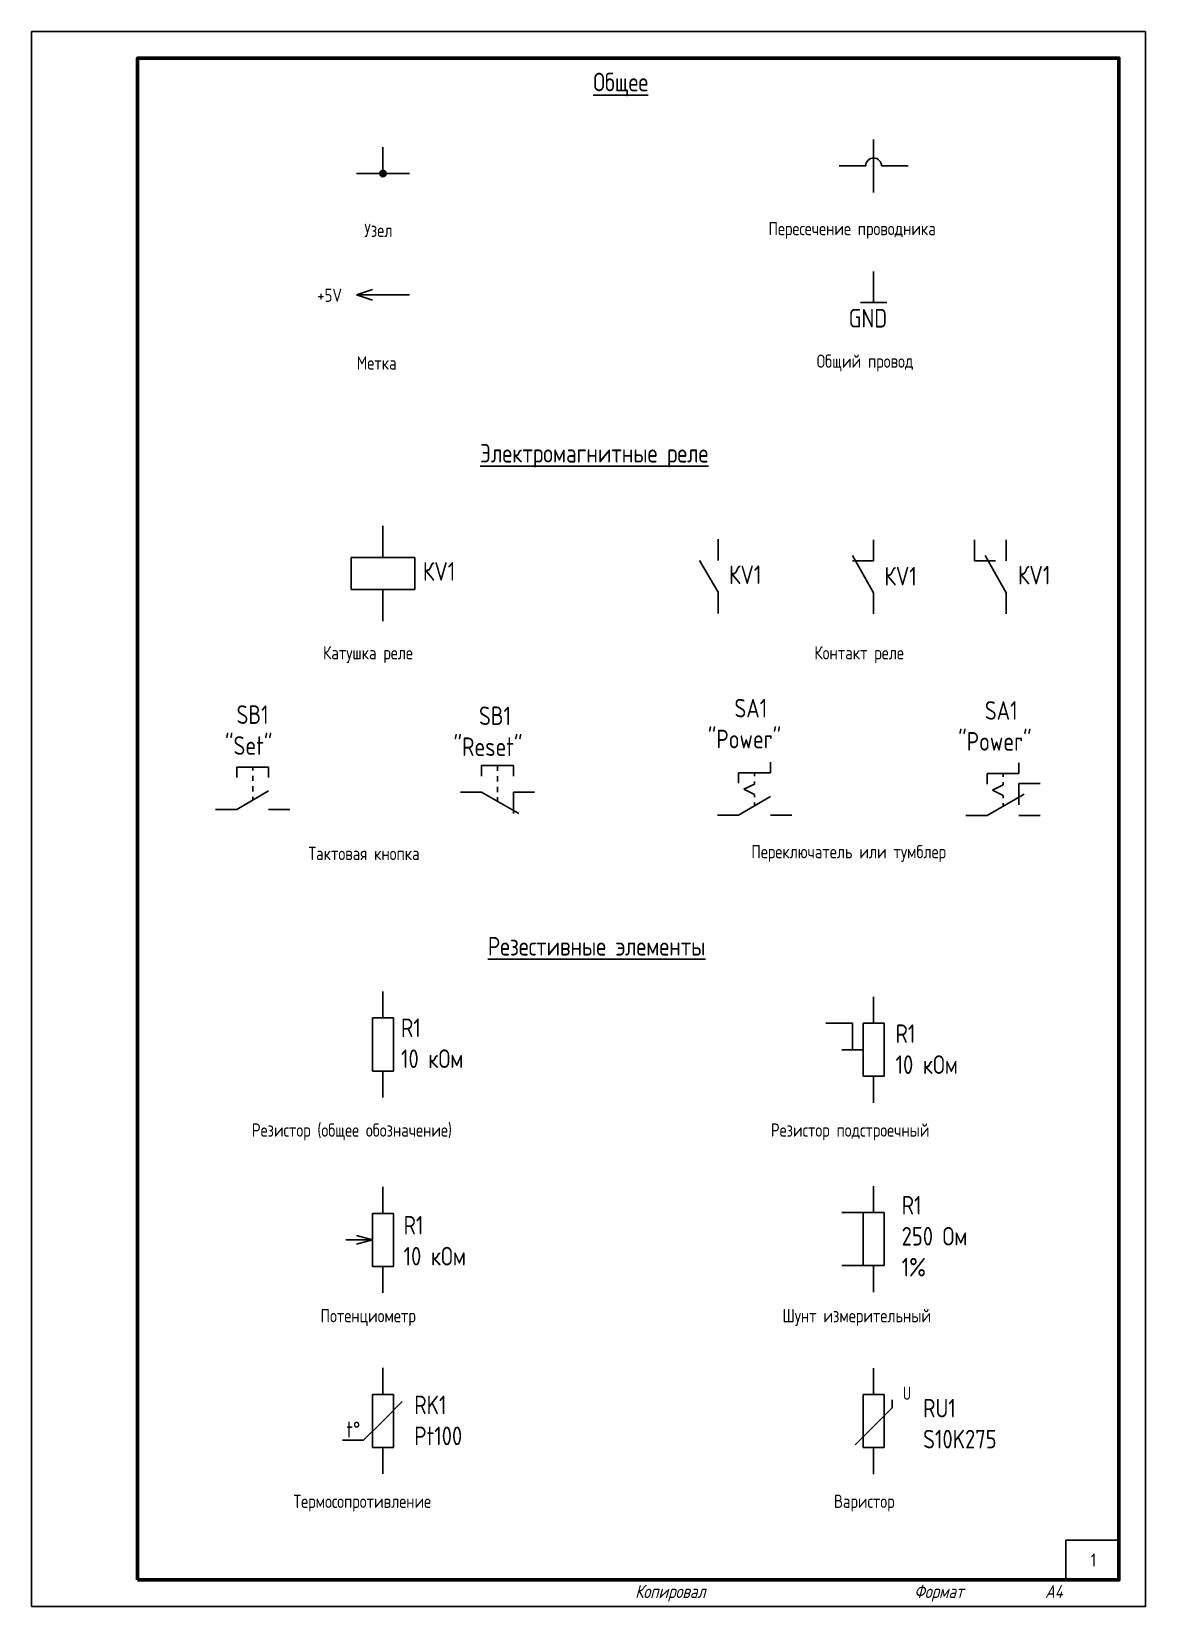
# Model space of a CAD drawing. Header units: millimetres. Extents: x 0 to 3360, y 0 to 297.
# Drawn here: x 210 to 420, y 0 to 297 of the extents above; entities that cross this region are included whole.
import ezdxf
from ezdxf.enums import TextEntityAlignment as Align

# ---------------------------------------------------------------- set-up
doc = ezdxf.new("R2010")
doc.units = ezdxf.units.MM
doc.header["$LTSCALE"] = 0.2
doc.set_wipeout_variables(frame=1)
doc.styles.add("2'5", font='romans.shx', dxfattribs={"width": 0.7, "height": 2.5})
doc.styles.add('GOST 2.304', font='CS_Gost2304.shx')
doc.styles.add('ГОСТ 2.304', font='CS_Gost2304.shx')

msp = doc.modelspace()

# ---------------------------------------------------------------- texts
at = {"style": 'ГОСТ 2.304'}
for s, height, p in [('+5V', 2.5, (263.88, 246.04)), ('GND', 3.5, (364.05, 241.2))]:
    msp.add_text(s, height=height, dxfattribs=at).set_placement(p)
at = {"style": "2'5", "width": 0.7}
msp.add_text('U', height=2.5, dxfattribs=at).set_placement((374.25, 38.99))
at = {"linetype": 'Continuous', "style": 'GOST 2.304'}
msp.add_text('t°', height=3, dxfattribs=at).set_placement((270.67, 33.4), align=Align.MIDDLE_CENTER)
at = {"attachment_point": 4, "style": 'ГОСТ 2.304'}
for s, insert, char_height, width in [('\\pi85.894;{\\H0.14x;\\LОбщее}', (230, 287.02), 25, 185), ('\\pi42.748;Узел', (230, 259.52), 2.5, 92.5), ('\\pi26.437;Пересечение проводника', (322.5, 259.52), 2.5, 92.5), ('\\pi41.313;Метка', (230, 234.52), 2.5, 92.5), ('\\pi35.524;Общий провод', (322.5, 234.52), 2.5, 92.5), ('\\pi64.587;{\\H0.14x;\\LЭлектромагнитные реле}', (230, 217.02), 25, 185), ('\\pi34.969;Катушка реле', (230, 179.52), 2.5, 92.5), ('\\pi35.094;Контакт реле', (322.5, 179.52), 2.5, 92.5), ('\\pi32.219;Тактовая кнопка', (230, 142.02), 2.5, 92.5), ('\\pi23.211;Переключатель или тумблер', (322.5, 142.02), 2.5, 92.5), ('\\pi66.031;{\\H0.14x;\\LРезестивные элементы}', (230, 124.52), 25, 185), ('\\pi21.53;Резистор (общее обозначение)', (230, 89.52), 2.5, 92.5), ('\\pi26.875;Резистор подстроечный', (322.5, 89.52), 2.5, 92.5), ('\\pi34.492;Потенциометр', (230, 54.52), 2.5, 92.5), ('\\pi29.062;Шунт измерительный', (322.5, 54.52), 2.5, 92.5), ('\\pi29.406;Термосопротивление', (230, 19.52), 2.5, 92.5), ('\\pi38.774;Варистор', (322.5, 19.52), 2.5, 92.5), ('\\pi4.6875;1', (405, 8.77), 2.5, 10), ('{\\Q15;Копировал}', (323.79, 2.52), 2.5, 41.2143), ('{\\Q15;Формат            А4}', (376.39, 2.52), 2.5, 38.6068)]:
    msp.add_mtext(s, dxfattribs=dict(at, insert=insert, char_height=char_height, width=width))
at = {"char_height": 3.5, "attachment_point": 1, "style": 'ГОСТ 2.304'}
for s, width, insert in [('\\pi-0.57942;КV1', 6.0162, (284.35, 196.97)), ('\\pi-0.57942;КV1', 6.0162, (342.06, 196.34)), ('\\pi-0.57942;КV1', 6.0162, (371.36, 196.06)), ('\\pi-0.57942;КV1', 6.0162, (396.53, 196.26)), ('\\pi-0.45506;SB1\\P\\pi-2.6357;"Set"', 6.0162, (249.11, 169.96)), ('\\pi-0.45506;SB1\\P\\pi-5.2607;"Reset"', 6.0162, (294.81, 169.74)), ('\\pi-0.71756;SA1\\P\\pi-5.7419;"Power"', 6.0162, (343.23, 171.18)), ('\\pi-0.71756;SA1\\P\\pi-5.7419;"Power"', 6.0162, (390.43, 170.74)), ('R1\\P10 кОм', 20.5111, (279.65, 110.9)), ('R1\\P10 кОм', 17.6917, (372.88, 109.79)), ('R1\\P250 Ом\\P1%', 17.6917, (374.04, 77.43)), ('R1\\P10 кОм', 17.6917, (280.14, 73.67)), ('RK1\\PPt100', 17.6917, (282.16, 39.78)), ('RU1\\PS10K275', 17.6917, (378.08, 39.17))]:
    msp.add_mtext_dynamic_manual_height_columns(s, width=width, gutter_width=25, heights=[0], dxfattribs=dict(at, insert=insert))

# ---------------------------------------------------------------- hatches: boundary and pattern name
h = msp.add_hatch(color=256)
h.dxf.hatch_style = 1
h.paths.add_polyline_path([(276.85, 270.24, 1), (275.65, 270.24, 1)])

# ---------------------------------------------------------------- linework, layer by layer
at = {"linetype": 'Continuous', "lineweight": 60}
msp.add_line((230, 292.02), (230, 172.02), dxfattribs=at)
for p, q in [((368.75, 271.66), (368.75, 276.66)), ((276.25, 270.24), (276.25, 275.24)), ((367.25, 271.66), (362.25, 271.66)), ((368.75, 271.66), (368.75, 266.66)), ((375.25, 271.66), (370.25, 271.66)), ((276.25, 270.24), (271.25, 270.24)), ((276.25, 270.24), (281.25, 270.24)), ((368.75, 245.93), (368.75, 251.74)), ((274.25, 248.37), (271.25, 247.37)), ((281.25, 247.37), (271.25, 247.37)), ((274.25, 246.37), (271.25, 247.37)), ((366.25, 245.93), (371.25, 245.93)), ((276.25, 197.82), (276.25, 203.82)), ((339.45, 197.29), (339.45, 201.29)), ((368.75, 197.19), (368.75, 201.19)), ((387.75, 197.19), (387.75, 201.19)), ((393.75, 197.19), (393.75, 201.19)), ((270.25, 191.82), (270.25, 197.82)), ((270.25, 197.82), (282.25, 197.82)), ((282.25, 197.82), (282.25, 191.82)), ((335.95, 197.29), (339.45, 191.29)), ((368.75, 191.19), (364.75, 198.19)), ((368.75, 197.19), (364.75, 197.19)), ((391.75, 197.19), (387.75, 197.19)), ((393.75, 191.19), (389.75, 198.19)), ((282.25, 191.82), (270.25, 191.82)), ((276.25, 191.82), (276.25, 185.82)), ((339.45, 187.29), (339.45, 191.29)), ((368.75, 187.19), (368.75, 191.19)), ((393.75, 187.19), (393.75, 191.19)), ((248.7, 158.32), (254.7, 158.32)), ((248.7, 158.32), (248.7, 156.32)), ((251.7, 158.32), (251.7, 157.69)), ((254.7, 158.32), (254.7, 156.32)), ((294.85, 158.59), (300.85, 158.59)), ((294.85, 158.59), (294.85, 156.59)), ((297.85, 158.59), (297.85, 157.61)), ((300.85, 158.59), (300.85, 156.59)), ((349.3, 159.25), (349.3, 157.25)), ((396.14, 159.11), (396.14, 157.11)), ((251.7, 156.19), (251.7, 156.69)), ((251.7, 155.69), (251.7, 156.19)), ((251.7, 154.19), (251.7, 154.69)), ((297.85, 156.11), (297.85, 156.61)), ((297.85, 155.61), (297.85, 156.11)), ((297.85, 154.11), (297.85, 154.61)), ((343.3, 157.25), (349.3, 157.25)), ((343.3, 157.25), (343.3, 155.25)), ((346.3, 155.12), (344.3, 154.12)), ((346.3, 157.25), (346.3, 156.62)), ((346.3, 155.12), (346.3, 155.62)), ((390.14, 157.11), (396.14, 157.11)), ((390.14, 157.11), (390.14, 155.11)), ((393.14, 154.98), (391.14, 153.98)), ((393.14, 157.11), (393.14, 156.48)), ((393.14, 154.98), (393.14, 155.48)), ((396.14, 151.2), (396.14, 155.2)), ((396.14, 155.2), (400.14, 155.2)), ((254.7, 153.82), (248.7, 150.32)), ((251.7, 154.19), (251.7, 153.69)), ((251.7, 152.69), (251.7, 152.07)), ((290.85, 153.59), (294.85, 153.59)), ((294.85, 153.59), (301.85, 149.59)), ((297.85, 154.11), (297.85, 153.61)), ((297.85, 152.61), (297.85, 151.87)), ((300.85, 153.59), (304.85, 153.59)), ((300.85, 153.59), (300.85, 149.59)), ((349.3, 152.75), (343.3, 149.25)), ((344.3, 154.12), (346.3, 153.12)), ((346.3, 153.12), (346.3, 152.62)), ((346.3, 151.62), (346.3, 151)), ((390.14, 149.2), (397.14, 153.2)), ((391.14, 153.98), (393.14, 152.98)), ((393.14, 152.98), (393.14, 152.48)), ((393.14, 151.48), (393.14, 150.86)), ((244.7, 150.32), (248.7, 150.32)), ((254.7, 150.32), (258.7, 150.32)), ((339.3, 149.25), (343.3, 149.25)), ((349.3, 149.25), (353.3, 149.25)), ((386.14, 149.2), (390.14, 149.2)), ((396.14, 149.2), (400.14, 149.2)), ((276.25, 111), (276.25, 116)), ((368.75, 110), (368.75, 115)), ((274.25, 101), (274.25, 111)), ((274.25, 111), (278.25, 111)), ((278.25, 111), (278.25, 101)), ((364.75, 110), (359.75, 110)), ((366.75, 110), (366.75, 100)), ((370.75, 110), (366.75, 110)), ((370.75, 100), (370.75, 110)), ((278.25, 101), (274.25, 101)), ((276.25, 101), (276.25, 96)), ((366.75, 100), (370.75, 100)), ((368.75, 100), (368.75, 95)), ((276.25, 74.16), (276.25, 79.16)), ((368.75, 74.3), (368.75, 79.3)), ((362.75, 74.3), (366.75, 74.3)), ((366.75, 64.3), (366.75, 74.3)), ((366.75, 74.3), (370.75, 74.3)), ((370.75, 74.3), (370.75, 64.3)), ((274.25, 64.16), (274.25, 74.16)), ((274.25, 74.16), (278.25, 74.16)), ((278.25, 74.16), (278.25, 64.16)), ((274.25, 69.16), (269.25, 69.16)), ((274.25, 69.16), (271.25, 69.96)), ((274.25, 69.16), (271.25, 68.35)), ((278.25, 64.16), (274.25, 64.16)), ((276.25, 64.16), (276.25, 59.16)), ((366.75, 64.3), (362.75, 64.3)), ((370.75, 64.3), (366.75, 64.3)), ((368.75, 64.3), (368.75, 59.3)), ((368.75, 39.99), (368.75, 44.99)), ((366.75, 29.99), (366.75, 39.99)), ((366.75, 39.99), (370.75, 39.99)), ((370.75, 39.99), (370.75, 29.99)), ((372.25, 37.49), (372.25, 38.99)), ((365.25, 30.49), (372.25, 37.49)), ((272.6, 31.36), (268.6, 31.36)), ((370.75, 29.99), (366.75, 29.99)), ((368.75, 29.99), (368.75, 24.99))]:
    msp.add_line(p, q)
at = {"ltscale": 100}
for p, q in [((364.75, 105), (364.75, 110)), ((366.75, 105), (362.75, 105))]:
    msp.add_line(p, q, dxfattribs=at)
msp.add_lwpolyline([(405, 12.52), (415, 12.52), (415, 5.02), (405, 5.02)], close=True)
at = {"linetype": 'Continuous', "lineweight": 50, "ltscale": 0.5, "flags": 128}
msp.add_lwpolyline([(230, 5.02), (415, 5.02)], dxfattribs=at)
msp.add_circle((276.25, 270.24), 0.6)
at = {"ltscale": 100}
msp.add_arc((368.75, 271.66), 1.5, 360, 180, dxfattribs=at)

msp.set_redraw_order([(e.dxf.handle, doc.entitydb.next_handle()) for e in msp.query("TEXT MTEXT ATTDEF DIMENSION ARC_DIMENSION")])  # texts and dimensions are drawn at this point

# ---------------------------------------------------------------- wipeouts: each hides what was drawn before it
msp.add_wipeout([(274.25, 30.01), (278.25, 30.01), (278.25, 40.01), (274.25, 40.01)])

# ---------------------------------------------------------------- next in the draw order: linework, layer by layer
for p, q in [((276.25, 40.01), (276.25, 45.01)), ((279.9, 38.66), (272.6, 31.36)), ((278.25, 40.01), (274.25, 40.01)), ((274.25, 40.01), (274.25, 30.01)), ((278.25, 30.01), (278.25, 40.01)), ((274.25, 30.01), (278.25, 30.01)), ((276.25, 30.01), (276.25, 25.01))]:
    msp.add_line(p, q)
at = {"linetype": 'Continuous', "lineweight": 25}
msp.add_lwpolyline([(210, 0.02), (420, 0.02), (420, 297.02), (210, 297.02), (210, 0.02)], dxfattribs=at)
at = {"linetype": 'Continuous', "lineweight": 60}
msp.add_lwpolyline([(230, 5.02), (415, 5.02), (415, 292.02), (230, 292.02), (230, 5.02)], dxfattribs=at)

doc.saveas('drawing.dxf')
